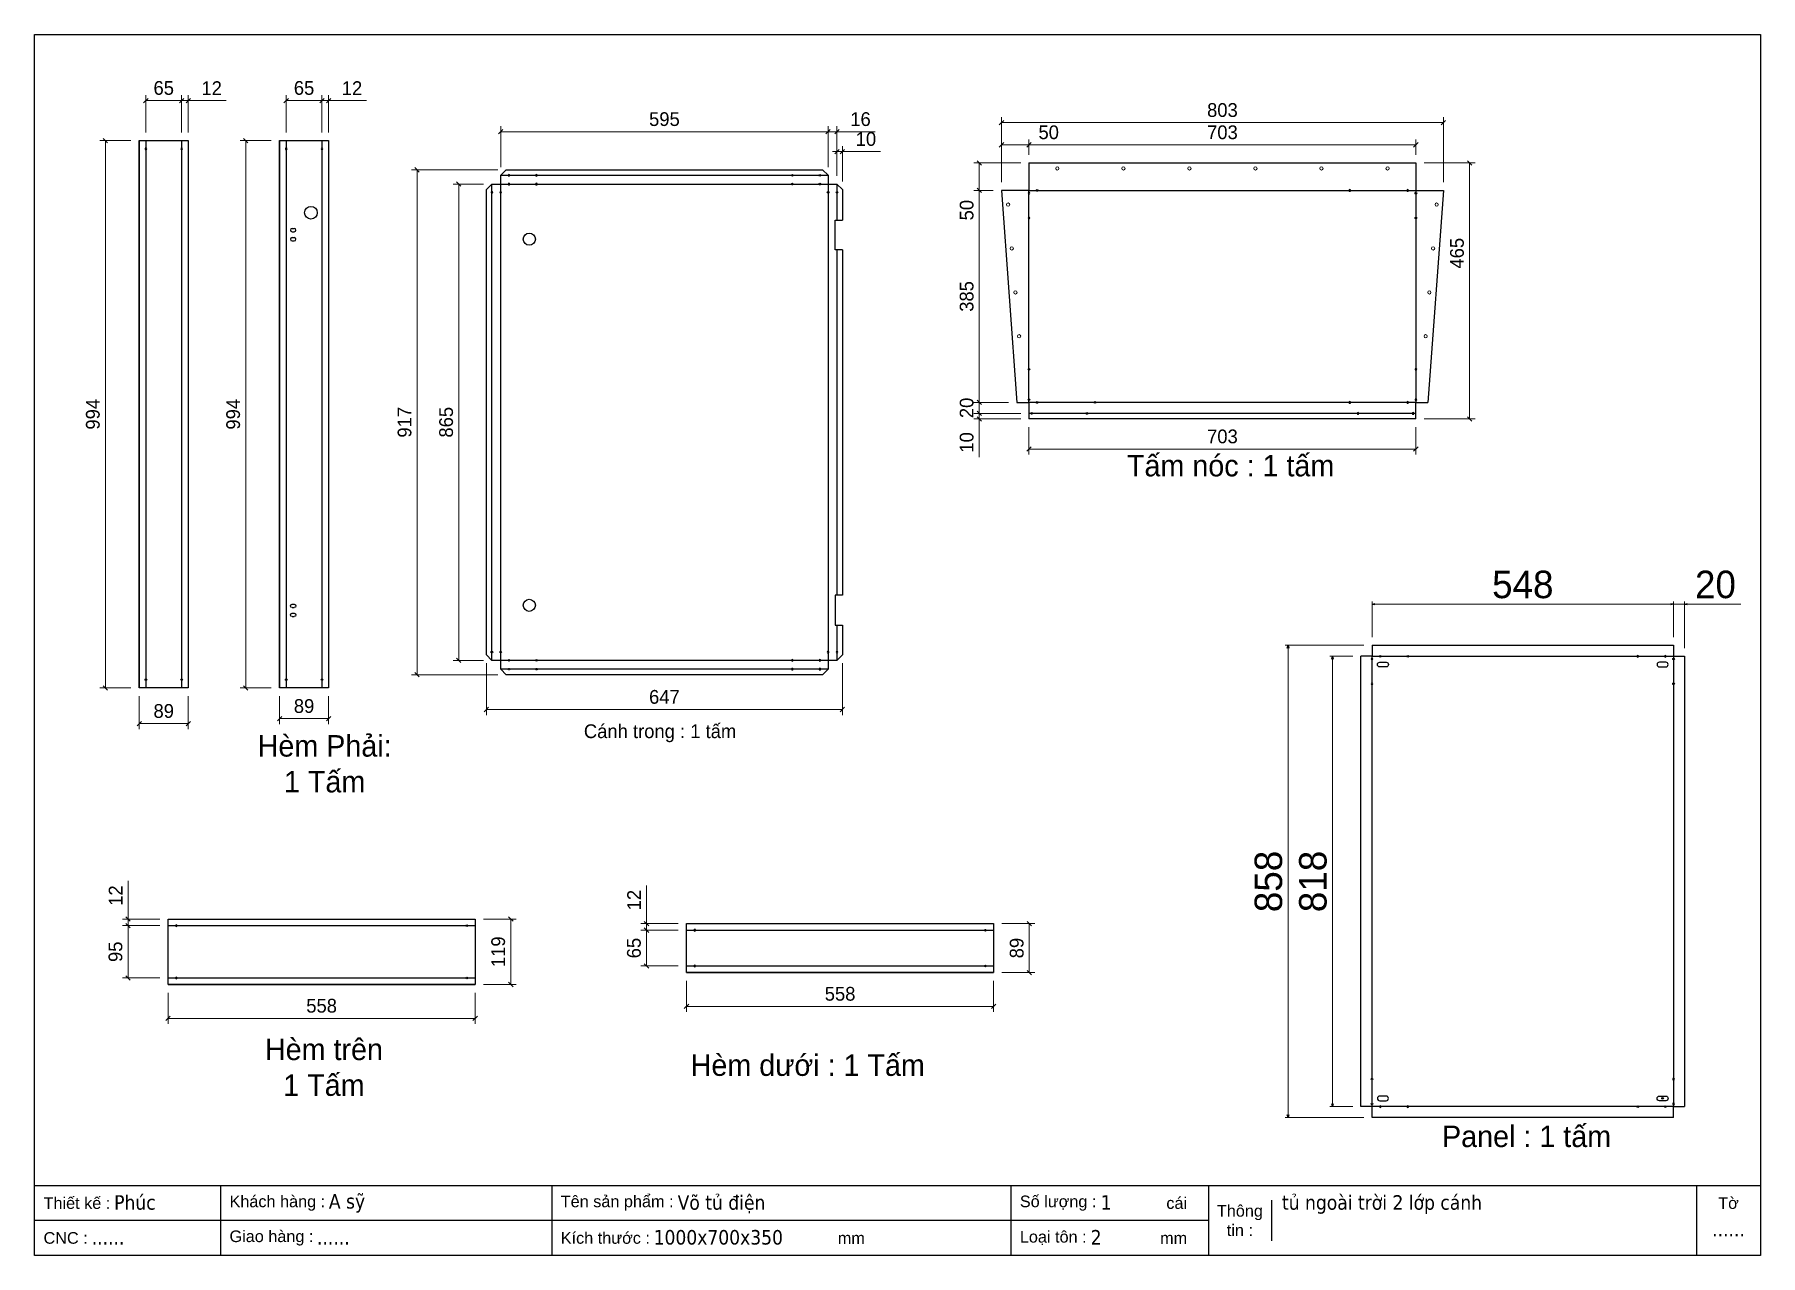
# Model space of a CAD drawing. Header units: millimetres. Extents: x 0 to 3136, y 0 to 2218.
import ezdxf
from ezdxf.enums import TextEntityAlignment as Align

# ---------------------------------------------------------------- set-up
doc = ezdxf.new("R2010")
doc.units = ezdxf.units.MM
doc.layers.add('00', color=7, linetype='Continuous', lineweight=0)
doc.layers.add('CNC', color=7, linetype='Continuous')
doc.layers.add('DIM', color=253, linetype='Continuous')
doc.styles.add('Arial', font='arial.ttf')
doc.styles.add('Tahoma (Input Text)', font='tahoma.ttf')
doc.dimstyles.new('CNC', dxfattribs={"dimtxt": 50, "dimasz": 5, "dimexe": 5, "dimexo": 15, "dimgap": 10, "dimtad": 1, "dimdec": 0, "dimtxsty": 'Standard', "dimblk": 'OPEN30', "dimcen": 10, "dimclrd": 5, "dimclre": 5, "dimclrt": 3, "dimazin": 3, "dimtfac": 1, "dimtdec": 0, "dimtmove": 0, "dimatfit": 3, "dimldrblk": 'ARCHTICK', "dimlwd": 9, "dimlwe": 9})
doc.dimstyles.new('Dim-25', dxfattribs={"dimtxt": 25, "dimasz": 8, "dimexe": 10, "dimexo": 15, "dimgap": 10, "dimtad": 1, "dimdec": 0, "dimtxsty": 'Standard', "dimblk": 'OBLIQUE', "dimcen": 10, "dimclrd": 5, "dimclre": 5, "dimclrt": 3, "dimazin": 3, "dimtfac": 1, "dimtdec": 0, "dimtmove": 0, "dimatfit": 3, "dimldrblk": 'OBLIQUE', "dimlwd": 9, "dimlwe": 9})

msp = doc.modelspace()

# ---------------------------------------------------------------- texts
at = {"color": 2, "attachment_point": 5}
for s, insert, char_height, width in [('Tấm nóc : 1 tấm', (2173.5, 1434.3), 39, 775), ('Hèm Phải: \\P1 Tấm', (527.2, 892.8), 39, 775), ('Cánh trong : 1 tấm', (1136.7, 948.4), 25, 1071), ('Hèm trên\\P1 Tấm', (525.9, 341.6), 39, 775), ('Hèm dưới : 1 Tấm', (1405.1, 345.4), 39, 775), ('Panel : 1 tấm', (2711.3, 216.1), 39, 775)]:
    msp.add_mtext(s, dxfattribs=dict(at, insert=insert, char_height=char_height, width=width))

# ---------------------------------------------------------------- blocks, each defined once
blk = doc.blocks.new('f3daunguoc')
at = {"layer": 'CNC', "color": 2, "lineweight": -3}
blk.add_circle((0, 0), 1.5, dxfattribs=at)
blk = doc.blocks.new('*D1')
at = {"color": 0, "linetype": 'ByBlock', "lineweight": -2}
for p, q in [((263.3, 2093.6), (271.3, 2101.6)), ((283.3, 2101.6), (275.3, 2093.6))]:
    blk.add_line(p, q, dxfattribs=at)
at = {"layer": 'Defpoints', "color": 0, "transparency": 16777216}
for p in [(279.3, 2097.6), (267.3, 2024.9), (279.3, 2024.9)]:
    blk.add_point(p, dxfattribs=at)
at = {"layer": 'DIM', "color": 5, "lineweight": 9, "transparency": 16777216}
for p, q in [((267.3, 2039.9), (267.3, 2107.6)), ((279.3, 2039.9), (279.3, 2107.6)), ((267.3, 2097.6), (259.3, 2097.6)), ((267.3, 2097.6), (279.3, 2097.6)), ((279.3, 2097.6), (348.5, 2097.6))]:
    blk.add_line(p, q, dxfattribs=at)
at = {"layer": 'DIM', "color": 3, "transparency": 16777216, "insert": (321.9, 2120.2), "char_height": 25, "attachment_point": 5}
blk.add_mtext('12', dxfattribs=at)
blk = doc.blocks.new('_Oblique')
at = {"color": 0, "linetype": 'ByBlock', "lineweight": -2}
blk.add_line((-0.5, -0.5), (0.5, 0.5), dxfattribs=at)
blk = doc.blocks.new('*D2')
at = {"color": 0, "linetype": 'ByBlock', "lineweight": -2}
for p, q in [((206.3, 2101.6), (198.3, 2093.6)), ((263.3, 2093.6), (271.3, 2101.6))]:
    blk.add_line(p, q, dxfattribs=at)
at = {"layer": 'Defpoints', "color": 0, "transparency": 16777216}
for p in [(202.3, 2097.6), (202.3, 2024.9), (267.3, 2024.9)]:
    blk.add_point(p, dxfattribs=at)
at = {"layer": 'DIM', "color": 5, "lineweight": 9, "transparency": 16777216}
for p, q in [((202.3, 2039.9), (202.3, 2107.6)), ((267.3, 2039.9), (267.3, 2107.6)), ((267.3, 2097.6), (202.3, 2097.6))]:
    blk.add_line(p, q, dxfattribs=at)
at = {"layer": 'DIM', "color": 3, "transparency": 16777216, "insert": (234.8, 2120.4), "char_height": 25, "attachment_point": 5}
blk.add_mtext('65', dxfattribs=at)
blk = doc.blocks.new('*D3')
at = {"color": 0, "linetype": 'ByBlock', "lineweight": -2}
for p, q in [((132.9, 2020.9), (124.9, 2028.9)), ((124.9, 1034.9), (132.9, 1026.9))]:
    blk.add_line(p, q, dxfattribs=at)
at = {"layer": 'Defpoints', "color": 0, "transparency": 16777216}
for p in [(190.3, 2024.9), (128.9, 1030.9), (190.3, 1030.9)]:
    blk.add_point(p, dxfattribs=at)
at = {"layer": 'DIM', "color": 5, "lineweight": 9, "transparency": 16777216}
for p, q in [((175.3, 2024.9), (118.9, 2024.9)), ((128.9, 2024.9), (128.9, 1030.9)), ((175.3, 1030.9), (118.9, 1030.9))]:
    blk.add_line(p, q, dxfattribs=at)
at = {"layer": 'DIM', "color": 3, "transparency": 16777216, "insert": (106.1, 1527.9), "char_height": 25, "attachment_point": 5, "rotation": 90}
blk.add_mtext('994', dxfattribs=at)
blk = doc.blocks.new('*D4')
at = {"color": 0, "linetype": 'ByBlock', "lineweight": -2}
for p, q in [((518.3, 2093.6), (526.3, 2101.6)), ((538.3, 2101.6), (530.3, 2093.6))]:
    blk.add_line(p, q, dxfattribs=at)
at = {"layer": 'Defpoints', "color": 0, "transparency": 16777216}
for p in [(534.3, 2097.6), (522.3, 2024.9), (534.3, 2024.9)]:
    blk.add_point(p, dxfattribs=at)
at = {"layer": 'DIM', "color": 5, "lineweight": 9, "transparency": 16777216}
for p, q in [((522.3, 2039.9), (522.3, 2107.6)), ((534.3, 2039.9), (534.3, 2107.6)), ((522.3, 2097.6), (514.3, 2097.6)), ((522.3, 2097.6), (534.3, 2097.6)), ((534.3, 2097.6), (603.5, 2097.6))]:
    blk.add_line(p, q, dxfattribs=at)
at = {"layer": 'DIM', "color": 3, "transparency": 16777216, "insert": (576.9, 2120.2), "char_height": 25, "attachment_point": 5}
blk.add_mtext('12', dxfattribs=at)
blk = doc.blocks.new('*D5')
at = {"color": 0, "linetype": 'ByBlock', "lineweight": -2}
for p, q in [((461.3, 2101.6), (453.3, 2093.6)), ((518.3, 2093.6), (526.3, 2101.6))]:
    blk.add_line(p, q, dxfattribs=at)
at = {"layer": 'Defpoints', "color": 0, "transparency": 16777216}
for p in [(457.3, 2097.6), (457.3, 2024.9), (522.3, 2024.9)]:
    blk.add_point(p, dxfattribs=at)
at = {"layer": 'DIM', "color": 5, "lineweight": 9, "transparency": 16777216}
for p, q in [((457.3, 2039.9), (457.3, 2107.6)), ((522.3, 2039.9), (522.3, 2107.6)), ((522.3, 2097.6), (457.3, 2097.6))]:
    blk.add_line(p, q, dxfattribs=at)
at = {"layer": 'DIM', "color": 3, "transparency": 16777216, "insert": (489.8, 2120.4), "char_height": 25, "attachment_point": 5}
blk.add_mtext('65', dxfattribs=at)
blk = doc.blocks.new('*D6')
at = {"color": 0, "linetype": 'ByBlock', "lineweight": -2}
for p, q in [((387.8, 2020.9), (379.8, 2028.9)), ((379.8, 1034.9), (387.8, 1026.9))]:
    blk.add_line(p, q, dxfattribs=at)
at = {"layer": 'Defpoints', "color": 0, "transparency": 16777216}
for p in [(445.3, 2024.9), (383.8, 1030.9), (445.3, 1030.9)]:
    blk.add_point(p, dxfattribs=at)
at = {"layer": 'DIM', "color": 5, "lineweight": 9, "transparency": 16777216}
for p, q in [((430.3, 2024.9), (373.8, 2024.9)), ((383.8, 2024.9), (383.8, 1030.9)), ((430.3, 1030.9), (373.8, 1030.9))]:
    blk.add_line(p, q, dxfattribs=at)
at = {"layer": 'DIM', "color": 3, "transparency": 16777216, "insert": (361.1, 1527.9), "char_height": 25, "attachment_point": 5, "rotation": 90}
blk.add_mtext('994', dxfattribs=at)
blk = doc.blocks.new('*D7')
at = {"color": 0, "linetype": 'ByBlock', "lineweight": -2}
for p, q in [((449.3, 979.1), (441.3, 971.1)), ((530.3, 971.1), (538.3, 979.1))]:
    blk.add_line(p, q, dxfattribs=at)
at = {"layer": 'Defpoints', "color": 0, "transparency": 16777216}
for p in [(445.3, 1030.9), (534.3, 1030.9), (534.3, 975.1)]:
    blk.add_point(p, dxfattribs=at)
at = {"layer": 'DIM', "color": 5, "lineweight": 9, "transparency": 16777216}
for p, q in [((445.3, 1015.9), (445.3, 965.1)), ((534.3, 1015.9), (534.3, 965.1)), ((445.3, 975.1), (534.3, 975.1))]:
    blk.add_line(p, q, dxfattribs=at)
at = {"layer": 'DIM', "color": 3, "transparency": 16777216, "insert": (489.8, 997.8), "char_height": 25, "attachment_point": 5}
blk.add_mtext('89', dxfattribs=at)
blk = doc.blocks.new('*D8')
at = {"color": 0, "linetype": 'ByBlock', "lineweight": -2}
for p, q in [((194.3, 970.1), (186.3, 962.1)), ((275.3, 962.1), (283.3, 970.1))]:
    blk.add_line(p, q, dxfattribs=at)
at = {"layer": 'Defpoints', "color": 0, "transparency": 16777216}
for p in [(190.3, 1030.9), (279.3, 1030.9), (279.3, 966.1)]:
    blk.add_point(p, dxfattribs=at)
at = {"layer": 'DIM', "color": 5, "lineweight": 9, "transparency": 16777216}
for p, q in [((190.3, 1015.9), (190.3, 956.1)), ((279.3, 1015.9), (279.3, 956.1)), ((190.3, 966.1), (279.3, 966.1))]:
    blk.add_line(p, q, dxfattribs=at)
at = {"layer": 'DIM', "color": 3, "transparency": 16777216, "insert": (234.8, 988.8), "char_height": 25, "attachment_point": 5}
blk.add_mtext('89', dxfattribs=at)
blk = doc.blocks.new('ovan6x10')
at = {"color": 2}
for p, q in [((3, 6), (7, 6)), ((3, 0), (7, 0))]:
    blk.add_line(p, q, dxfattribs=at)
for centre, start, end in [((3, 3), 90, 270), ((7, 3), 270, 90)]:
    blk.add_arc(centre, 3, start, end, dxfattribs=at)
blk = doc.blocks.new('khungtenAsean2')
at = {"color": 7}
for p, q in [((2970, -1980), (0, -1980)), ((320, -1980), (320, -2100)), ((890, -1980), (890, -2100)), ((1680, -1980), (1680, -2100)), ((2020, -1980), (2020, -2100)), ((2860, -1980), (2860, -2100)), ((2128.3, -2005), (2128.3, -2075)), ((2020, -2040), (0, -2040))]:
    blk.add_line(p, q, dxfattribs=at)
blk.add_lwpolyline([(0, 0), (2970, 0), (2970, -2100), (0, -2100)], close=True, dxfattribs=at)
at = {"color": 2, "char_height": 20, "style": 'Arial'}
for s, insert, width, attachment_point in [('  Thiết kế :', (0, -2010), 917.634, 4), ('  Khách hàng :', (320, -2010), 917.634, 4), ('  Tên sản phẩm :', (890, -2010), 917.634, 4), ('  Số lượng :', (1680, -2010), 917.634, 4), ('cái', (1947.6, -2010), 917.634, 4), ('Thông\\Ptin :', (2074.2, -2040), 108.311, 5), ('Tờ', (2915, -2010), 110, 5), ('  CNC :', (0, -2070), 917.634, 4), ('  Giao hàng :', (320, -2070), 917.634, 4), ('  Kích thước :', (890, -2070), 917.634, 4), ('mm', (1382.3, -2070), 917.634, 4), ('  Loại tôn :', (1680, -2070), 917.634, 4), ('mm', (1936.9, -2070), 917.634, 4)]:
    blk.add_mtext(s, dxfattribs=dict(at, insert=insert, width=width, attachment_point=attachment_point))
at = {"color": 1, "style": 'Tahoma (Input Text)', "flags": 8}
for tag, p in [('#01', (137.1, -2021.3)), ('#03', (506.6, -2019.3)), ('#05', (1106.6, -2021.3)), ('#07', (1834.7, -2021.3)), ('#09', (2146.7, -2021.3)), ('#02', (98.5, -2081.3)), ('#04', (486.1, -2081.3)), ('#06', (1065.3, -2081.3)), ('#08', (1817.4, -2081.3)), ('#10', (2146.7, -2081.3))]:
    blk.add_attdef(tag, p, '', height=25, dxfattribs=at)
blk.add_attdef('#11', text='', height=25, dxfattribs=at).set_placement((2915, -2067.3), align=Align.CENTER)
blk = doc.blocks.new('*D9')
at = {"color": 0, "linetype": 'ByBlock', "lineweight": -2}
for p, q in [((1454.1, 2001), (1462.1, 2009)), ((1472.1, 2009), (1464.1, 2001))]:
    blk.add_line(p, q, dxfattribs=at)
at = {"layer": 'Defpoints', "color": 0, "transparency": 16777216}
for p in [(1468.1, 2005), (1458.1, 1945.9), (1468.1, 1935.9)]:
    blk.add_point(p, dxfattribs=at)
at = {"layer": 'DIM', "color": 5, "lineweight": 9, "transparency": 16777216}
for p, q in [((1458.1, 1960.9), (1458.1, 2015)), ((1468.1, 1950.9), (1468.1, 2015)), ((1458.1, 2005), (1450.1, 2005)), ((1458.1, 2005), (1468.1, 2005)), ((1468.1, 2005), (1537.5, 2005))]:
    blk.add_line(p, q, dxfattribs=at)
at = {"layer": 'DIM', "color": 3, "transparency": 16777216, "insert": (1510.8, 2027.7), "char_height": 25, "attachment_point": 5}
blk.add_mtext('10', dxfattribs=at)
blk = doc.blocks.new('*D10')
at = {"color": 0, "linetype": 'ByBlock', "lineweight": -2}
for p, q in [((1438.1, 2037), (1446.1, 2045)), ((1462.1, 2045), (1454.1, 2037))]:
    blk.add_line(p, q, dxfattribs=at)
at = {"layer": 'Defpoints', "color": 0, "transparency": 16777216}
for p in [(1458.1, 2041), (1442.1, 1961.9), (1458.1, 1945.9)]:
    blk.add_point(p, dxfattribs=at)
at = {"layer": 'DIM', "color": 5, "lineweight": 9, "transparency": 16777216}
for p, q in [((1442.1, 2041), (1434.1, 2041)), ((1442.1, 1976.9), (1442.1, 2051)), ((1442.1, 2041), (1458.1, 2041)), ((1458.1, 1960.9), (1458.1, 2051)), ((1458.1, 2041), (1527.6, 2041))]:
    blk.add_line(p, q, dxfattribs=at)
at = {"layer": 'DIM', "color": 3, "transparency": 16777216, "insert": (1500.9, 2063.8), "char_height": 25, "attachment_point": 5}
blk.add_mtext('16', dxfattribs=at)
blk = doc.blocks.new('*D11')
at = {"color": 0, "linetype": 'ByBlock', "lineweight": -2}
for p, q in [((851.1, 2045), (843.1, 2037)), ((1438.1, 2037), (1446.1, 2045))]:
    blk.add_line(p, q, dxfattribs=at)
at = {"layer": 'Defpoints', "color": 0, "transparency": 16777216}
for p in [(847.1, 2041), (847.1, 1961.9), (1442.1, 1961.9)]:
    blk.add_point(p, dxfattribs=at)
at = {"layer": 'DIM', "color": 5, "lineweight": 9, "transparency": 16777216}
for p, q in [((847.1, 1976.9), (847.1, 2051)), ((1442.1, 2041), (847.1, 2041)), ((1442.1, 1976.9), (1442.1, 2051))]:
    blk.add_line(p, q, dxfattribs=at)
at = {"layer": 'DIM', "color": 3, "transparency": 16777216, "insert": (1144.6, 2063.8), "char_height": 25, "attachment_point": 5}
blk.add_mtext('595', dxfattribs=at)
blk = doc.blocks.new('*D12')
at = {"color": 0, "linetype": 'ByBlock', "lineweight": -2}
for p, q in [((774.9, 1941.9), (766.9, 1949.9)), ((766.9, 1084.9), (774.9, 1076.9))]:
    blk.add_line(p, q, dxfattribs=at)
at = {"layer": 'Defpoints', "color": 0, "transparency": 16777216}
for p in [(831.1, 1945.9), (770.9, 1080.9), (831.1, 1080.9)]:
    blk.add_point(p, dxfattribs=at)
at = {"layer": 'DIM', "color": 5, "lineweight": 9, "transparency": 16777216}
for p, q in [((816.1, 1945.9), (760.9, 1945.9)), ((770.9, 1945.9), (770.9, 1080.9)), ((816.1, 1080.9), (760.9, 1080.9))]:
    blk.add_line(p, q, dxfattribs=at)
at = {"layer": 'DIM', "color": 3, "transparency": 16777216, "insert": (748.1, 1513.4), "char_height": 25, "attachment_point": 5, "rotation": 90}
blk.add_mtext('865', dxfattribs=at)
blk = doc.blocks.new('*D13')
at = {"color": 0, "linetype": 'ByBlock', "lineweight": -2}
for p, q in [((699.2, 1967.9), (691.2, 1975.9)), ((691.2, 1058.9), (699.2, 1050.9))]:
    blk.add_line(p, q, dxfattribs=at)
at = {"layer": 'Defpoints', "color": 0, "transparency": 16777216}
for p in [(857.1, 1971.9), (695.2, 1054.9), (857.1, 1054.9)]:
    blk.add_point(p, dxfattribs=at)
at = {"layer": 'DIM', "color": 5, "lineweight": 9, "transparency": 16777216}
for p, q in [((842.1, 1971.9), (685.2, 1971.9)), ((695.2, 1971.9), (695.2, 1054.9)), ((842.1, 1054.9), (685.2, 1054.9))]:
    blk.add_line(p, q, dxfattribs=at)
at = {"layer": 'DIM', "color": 3, "transparency": 16777216, "insert": (672.5, 1513.4), "char_height": 25, "attachment_point": 5, "rotation": 90}
blk.add_mtext('917', dxfattribs=at)
blk = doc.blocks.new('*D14')
at = {"color": 0, "linetype": 'ByBlock', "lineweight": -2}
for p, q in [((825.1, 995.6), (817.1, 987.6)), ((1464.1, 987.6), (1472.1, 995.6))]:
    blk.add_line(p, q, dxfattribs=at)
at = {"layer": 'Defpoints', "color": 0, "transparency": 16777216}
for p in [(821.1, 1090.9), (1468.1, 1090.9), (1468.1, 991.6)]:
    blk.add_point(p, dxfattribs=at)
at = {"layer": 'DIM', "color": 5, "lineweight": 9, "transparency": 16777216}
for p, q in [((821.1, 1075.9), (821.1, 981.6)), ((1468.1, 1075.9), (1468.1, 981.6)), ((821.1, 991.6), (1468.1, 991.6))]:
    blk.add_line(p, q, dxfattribs=at)
at = {"layer": 'DIM', "color": 3, "transparency": 16777216, "insert": (1144.6, 1014.4), "char_height": 25, "attachment_point": 5}
blk.add_mtext('647', dxfattribs=at)
blk = doc.blocks.new('*D15')
at = {"color": 0, "linetype": 'ByBlock', "lineweight": -2}
for p, q in [((1108, 606.8), (1116, 598.8)), ((1116, 586.8), (1108, 594.8))]:
    blk.add_line(p, q, dxfattribs=at)
at = {"layer": 'Defpoints', "color": 0, "transparency": 16777216}
for p in [(1112, 602.8), (1184.8, 602.8), (1184.8, 590.8)]:
    blk.add_point(p, dxfattribs=at)
at = {"layer": 'DIM', "color": 5, "lineweight": 9, "transparency": 16777216}
for p, q in [((1112, 602.8), (1112, 672)), ((1169.8, 602.8), (1102, 602.8)), ((1112, 590.8), (1112, 602.8)), ((1169.8, 590.8), (1102, 590.8)), ((1112, 590.8), (1112, 582.8))]:
    blk.add_line(p, q, dxfattribs=at)
at = {"layer": 'DIM', "color": 3, "transparency": 16777216, "insert": (1089.5, 645.4), "char_height": 25, "attachment_point": 5, "rotation": 90}
blk.add_mtext('12', dxfattribs=at)
blk = doc.blocks.new('*D16')
at = {"color": 0, "linetype": 'ByBlock', "lineweight": -2}
for p, q in [((1116, 586.8), (1108, 594.8)), ((1108, 529.8), (1116, 521.8))]:
    blk.add_line(p, q, dxfattribs=at)
at = {"layer": 'Defpoints', "color": 0, "transparency": 16777216}
for p in [(1184.8, 590.8), (1112, 525.8), (1184.8, 525.8)]:
    blk.add_point(p, dxfattribs=at)
at = {"layer": 'DIM', "color": 5, "lineweight": 9, "transparency": 16777216}
for p, q in [((1169.8, 590.8), (1102, 590.8)), ((1112, 590.8), (1112, 525.8)), ((1169.8, 525.8), (1102, 525.8))]:
    blk.add_line(p, q, dxfattribs=at)
at = {"layer": 'DIM', "color": 3, "transparency": 16777216, "insert": (1089.3, 558.3), "char_height": 25, "attachment_point": 5, "rotation": 90}
blk.add_mtext('65', dxfattribs=at)
blk = doc.blocks.new('*D17')
at = {"color": 0, "linetype": 'ByBlock', "lineweight": -2}
for p, q in [((1188.8, 456.4), (1180.8, 448.4)), ((1738.8, 448.4), (1746.8, 456.4))]:
    blk.add_line(p, q, dxfattribs=at)
at = {"layer": 'Defpoints', "color": 0, "transparency": 16777216}
for p in [(1184.8, 513.8), (1742.8, 513.8), (1742.8, 452.4)]:
    blk.add_point(p, dxfattribs=at)
at = {"layer": 'DIM', "color": 5, "lineweight": 9, "transparency": 16777216}
for p, q in [((1184.8, 498.8), (1184.8, 442.4)), ((1742.8, 498.8), (1742.8, 442.4)), ((1184.8, 452.4), (1742.8, 452.4))]:
    blk.add_line(p, q, dxfattribs=at)
at = {"layer": 'DIM', "color": 3, "transparency": 16777216, "insert": (1463.8, 475.1), "char_height": 25, "attachment_point": 5}
blk.add_mtext('558', dxfattribs=at)
blk = doc.blocks.new('*D18')
at = {"color": 0, "linetype": 'ByBlock', "lineweight": -2}
for p, q in [((1811.6, 598.8), (1803.6, 606.8)), ((1803.6, 517.8), (1811.6, 509.8))]:
    blk.add_line(p, q, dxfattribs=at)
at = {"layer": 'Defpoints', "color": 0, "transparency": 16777216}
for p in [(1742.8, 602.8), (1807.6, 602.8), (1742.8, 513.8)]:
    blk.add_point(p, dxfattribs=at)
at = {"layer": 'DIM', "color": 5, "lineweight": 9, "transparency": 16777216}
for p, q in [((1757.8, 602.8), (1817.6, 602.8)), ((1807.6, 513.8), (1807.6, 602.8)), ((1757.8, 513.8), (1817.6, 513.8))]:
    blk.add_line(p, q, dxfattribs=at)
at = {"layer": 'DIM', "color": 3, "transparency": 16777216, "insert": (1784.9, 558.3), "char_height": 25, "attachment_point": 5, "rotation": 90}
blk.add_mtext('89', dxfattribs=at)
blk = doc.blocks.new('*D19')
at = {"color": 0, "linetype": 'ByBlock', "lineweight": -2}
for p, q in [((1811.1, 1468.7), (1803.1, 1460.7)), ((2506.1, 1460.7), (2514.1, 1468.7))]:
    blk.add_line(p, q, dxfattribs=at)
at = {"layer": 'Defpoints', "color": 0, "transparency": 16777216}
for p in [(1807.1, 1519.4), (2510.1, 1519.4), (2510.1, 1464.7)]:
    blk.add_point(p, dxfattribs=at)
at = {"layer": 'DIM', "color": 5, "lineweight": 9, "transparency": 16777216}
for p, q in [((1807.1, 1504.4), (1807.1, 1454.7)), ((2510.1, 1504.4), (2510.1, 1454.7)), ((1807.1, 1464.7), (2510.1, 1464.7))]:
    blk.add_line(p, q, dxfattribs=at)
at = {"layer": 'DIM', "color": 3, "transparency": 16777216, "insert": (2158.6, 1487.5), "char_height": 25, "attachment_point": 5}
blk.add_mtext('703', dxfattribs=at)
blk = doc.blocks.new('*D20')
at = {"color": 0, "linetype": 'ByBlock', "lineweight": -2}
for p, q in [((2611.7, 1980.4), (2603.7, 1988.4)), ((2603.7, 1523.4), (2611.7, 1515.4))]:
    blk.add_line(p, q, dxfattribs=at)
at = {"layer": 'Defpoints', "color": 0, "transparency": 16777216}
for p in [(2510.1, 1984.4), (2510.1, 1519.4), (2607.7, 1519.4)]:
    blk.add_point(p, dxfattribs=at)
at = {"layer": 'DIM', "color": 5, "lineweight": 9, "transparency": 16777216}
for p, q in [((2525.1, 1984.4), (2617.7, 1984.4)), ((2607.7, 1984.4), (2607.7, 1519.4)), ((2525.1, 1519.4), (2617.7, 1519.4))]:
    blk.add_line(p, q, dxfattribs=at)
at = {"layer": 'DIM', "color": 3, "transparency": 16777216, "insert": (2584.9, 1820.4), "char_height": 25, "attachment_point": 5, "rotation": 90}
blk.add_mtext('465', dxfattribs=at)
blk = doc.blocks.new('*D21')
at = {"color": 0, "linetype": 'ByBlock', "lineweight": -2}
for p, q in [((1720.7, 1980.4), (1712.7, 1988.4)), ((1712.7, 1938.4), (1720.7, 1930.4))]:
    blk.add_line(p, q, dxfattribs=at)
at = {"layer": 'Defpoints', "color": 0, "transparency": 16777216}
for p in [(1807.1, 1984.4), (1716.7, 1934.4), (1757.1, 1934.4)]:
    blk.add_point(p, dxfattribs=at)
at = {"layer": 'DIM', "color": 5, "lineweight": 9, "transparency": 16777216}
for p, q in [((1792.1, 1984.4), (1706.7, 1984.4)), ((1716.7, 1984.4), (1716.7, 1934.4)), ((1742.1, 1934.4), (1706.7, 1934.4)), ((1716.7, 1934.4), (1716.7, 1870.7))]:
    blk.add_line(p, q, dxfattribs=at)
at = {"layer": 'DIM', "color": 3, "transparency": 16777216, "insert": (1693.9, 1898.6), "char_height": 25, "attachment_point": 5, "rotation": 90}
blk.add_mtext('50', dxfattribs=at)
blk = doc.blocks.new('*D22')
at = {"color": 0, "linetype": 'ByBlock', "lineweight": -2}
for p, q in [((1720.7, 1930.4), (1712.7, 1938.4)), ((1712.7, 1553.4), (1720.7, 1545.4))]:
    blk.add_line(p, q, dxfattribs=at)
at = {"layer": 'Defpoints', "color": 0, "transparency": 16777216}
for p in [(1757.1, 1934.4), (1716.7, 1549.4), (1785.1, 1549.4)]:
    blk.add_point(p, dxfattribs=at)
at = {"layer": 'DIM', "color": 5, "lineweight": 9, "transparency": 16777216}
for p, q in [((1742.1, 1934.4), (1706.7, 1934.4)), ((1716.7, 1934.4), (1716.7, 1549.4)), ((1770.1, 1549.4), (1706.7, 1549.4))]:
    blk.add_line(p, q, dxfattribs=at)
at = {"layer": 'DIM', "color": 3, "transparency": 16777216, "insert": (1693.9, 1741.9), "char_height": 25, "attachment_point": 5, "rotation": 90}
blk.add_mtext('385', dxfattribs=at)
blk = doc.blocks.new('*D23')
at = {"color": 0, "linetype": 'ByBlock', "lineweight": -2}
for p, q in [((1720.7, 1545.4), (1712.7, 1553.4)), ((1712.7, 1533.4), (1720.7, 1525.4))]:
    blk.add_line(p, q, dxfattribs=at)
at = {"layer": 'Defpoints', "color": 0, "transparency": 16777216}
for p in [(1785.1, 1549.4), (1716.7, 1529.4), (1807.1, 1529.4)]:
    blk.add_point(p, dxfattribs=at)
at = {"layer": 'DIM', "color": 5, "lineweight": 9, "transparency": 16777216}
for p, q in [((1770.1, 1549.4), (1706.7, 1549.4)), ((1716.7, 1549.4), (1716.7, 1529.4)), ((1792.1, 1529.4), (1706.7, 1529.4))]:
    blk.add_line(p, q, dxfattribs=at)
at = {"layer": 'DIM', "color": 3, "transparency": 16777216, "insert": (1693.9, 1539.4), "char_height": 25, "attachment_point": 5, "rotation": 90}
blk.add_mtext('20', dxfattribs=at)
blk = doc.blocks.new('*D24')
at = {"color": 0, "linetype": 'ByBlock', "lineweight": -2}
for p, q in [((1712.7, 1533.4), (1720.7, 1525.4)), ((1720.7, 1515.4), (1712.7, 1523.4))]:
    blk.add_line(p, q, dxfattribs=at)
at = {"layer": 'Defpoints', "color": 0, "transparency": 16777216}
for p in [(1716.7, 1519.4), (1807.1, 1529.4), (1807.1, 1519.4)]:
    blk.add_point(p, dxfattribs=at)
at = {"layer": 'DIM', "color": 5, "lineweight": 9, "transparency": 16777216}
for p, q in [((1716.7, 1529.4), (1716.7, 1537.4)), ((1792.1, 1529.4), (1706.7, 1529.4)), ((1792.1, 1519.4), (1706.7, 1519.4)), ((1716.7, 1529.4), (1716.7, 1519.4)), ((1716.7, 1519.4), (1716.7, 1450.1))]:
    blk.add_line(p, q, dxfattribs=at)
at = {"layer": 'DIM', "color": 3, "transparency": 16777216, "insert": (1693.9, 1476.8), "char_height": 25, "attachment_point": 5, "rotation": 90}
blk.add_mtext('10', dxfattribs=at)
blk = doc.blocks.new('*D25')
at = {"color": 0, "linetype": 'ByBlock', "lineweight": -2}
for p, q in [((1761.1, 2021.2), (1753.1, 2013.2)), ((1803.1, 2013.2), (1811.1, 2021.2))]:
    blk.add_line(p, q, dxfattribs=at)
at = {"layer": 'Defpoints', "color": 0, "transparency": 16777216}
for p in [(1807.1, 2017.2), (1807.1, 1984.4), (1757.1, 1934.4)]:
    blk.add_point(p, dxfattribs=at)
at = {"layer": 'DIM', "color": 5, "lineweight": 9, "transparency": 16777216}
for p, q in [((1757.1, 1949.4), (1757.1, 2027.2)), ((1757.1, 2017.2), (1807.1, 2017.2)), ((1807.1, 1999.4), (1807.1, 2027.2)), ((1807.1, 2017.2), (1870.8, 2017.2))]:
    blk.add_line(p, q, dxfattribs=at)
at = {"layer": 'DIM', "color": 3, "transparency": 16777216, "insert": (1842.9, 2039.9), "char_height": 25, "attachment_point": 5}
blk.add_mtext('50', dxfattribs=at)
blk = doc.blocks.new('*D26')
at = {"color": 0, "linetype": 'ByBlock', "lineweight": -2}
for p, q in [((1811.1, 2021.2), (1803.1, 2013.2)), ((2506.1, 2013.2), (2514.1, 2021.2))]:
    blk.add_line(p, q, dxfattribs=at)
at = {"layer": 'Defpoints', "color": 0, "transparency": 16777216}
for p in [(2510.1, 2017.2), (1807.1, 1984.4), (2510.1, 1984.4)]:
    blk.add_point(p, dxfattribs=at)
at = {"layer": 'DIM', "color": 5, "lineweight": 9, "transparency": 16777216}
for p, q in [((1807.1, 1999.4), (1807.1, 2027.2)), ((1807.1, 2017.2), (2510.1, 2017.2)), ((2510.1, 1999.4), (2510.1, 2027.2))]:
    blk.add_line(p, q, dxfattribs=at)
at = {"layer": 'DIM', "color": 3, "transparency": 16777216, "insert": (2158.6, 2039.9), "char_height": 25, "attachment_point": 5}
blk.add_mtext('703', dxfattribs=at)
blk = doc.blocks.new('*D27')
at = {"color": 0, "linetype": 'ByBlock', "lineweight": -2}
for p, q in [((1761.1, 2061.6), (1753.1, 2053.6)), ((2556.1, 2053.6), (2564.1, 2061.6))]:
    blk.add_line(p, q, dxfattribs=at)
at = {"layer": 'Defpoints', "color": 0, "transparency": 16777216}
for p in [(1757.1, 2057.6), (1757.1, 1934.4), (2560.1, 1934.4)]:
    blk.add_point(p, dxfattribs=at)
at = {"layer": 'DIM', "color": 5, "lineweight": 9, "transparency": 16777216}
for p, q in [((1757.1, 1949.4), (1757.1, 2067.6)), ((2560.1, 2057.6), (1757.1, 2057.6)), ((2560.1, 1949.4), (2560.1, 2067.6))]:
    blk.add_line(p, q, dxfattribs=at)
at = {"layer": 'DIM', "color": 3, "transparency": 16777216, "insert": (2158.6, 2080.3), "char_height": 25, "attachment_point": 5}
blk.add_mtext('803', dxfattribs=at)
blk = doc.blocks.new('*D28')
at = {"color": 0, "linetype": 'ByBlock', "lineweight": -2}
for p, q in [((165.9, 615.1), (173.9, 607.1)), ((173.9, 595.1), (165.9, 603.1))]:
    blk.add_line(p, q, dxfattribs=at)
at = {"layer": 'Defpoints', "color": 0, "transparency": 16777216}
for p in [(169.9, 611.1), (242.7, 611.1), (242.7, 599.1)]:
    blk.add_point(p, dxfattribs=at)
at = {"layer": 'DIM', "color": 5, "lineweight": 9, "transparency": 16777216}
for p, q in [((169.9, 611.1), (169.9, 680.3)), ((227.7, 611.1), (159.9, 611.1)), ((227.7, 599.1), (159.9, 599.1)), ((169.9, 599.1), (169.9, 611.1)), ((169.9, 599.1), (169.9, 591.1))]:
    blk.add_line(p, q, dxfattribs=at)
at = {"layer": 'DIM', "color": 3, "transparency": 16777216, "insert": (147.4, 653.7), "char_height": 25, "attachment_point": 5, "rotation": 90}
blk.add_mtext('12', dxfattribs=at)
blk = doc.blocks.new('*D29')
at = {"color": 0, "linetype": 'ByBlock', "lineweight": -2}
for p, q in [((173.9, 595.1), (165.9, 603.1)), ((165.9, 508.1), (173.9, 500.1))]:
    blk.add_line(p, q, dxfattribs=at)
at = {"layer": 'Defpoints', "color": 0, "transparency": 16777216}
for p in [(242.7, 599.1), (169.9, 504.1), (242.7, 504.1)]:
    blk.add_point(p, dxfattribs=at)
at = {"layer": 'DIM', "color": 5, "lineweight": 9, "transparency": 16777216}
for p, q in [((227.7, 599.1), (159.9, 599.1)), ((169.9, 599.1), (169.9, 504.1)), ((227.7, 504.1), (159.9, 504.1))]:
    blk.add_line(p, q, dxfattribs=at)
at = {"layer": 'DIM', "color": 3, "transparency": 16777216, "insert": (147.2, 551.6), "char_height": 25, "attachment_point": 5, "rotation": 90}
blk.add_mtext('95', dxfattribs=at)
blk = doc.blocks.new('*D30')
at = {"color": 0, "linetype": 'ByBlock', "lineweight": -2}
for p, q in [((246.7, 434.6), (238.7, 426.6)), ((796.7, 426.6), (804.7, 434.6))]:
    blk.add_line(p, q, dxfattribs=at)
at = {"layer": 'Defpoints', "color": 0, "transparency": 16777216}
for p in [(242.7, 492.1), (800.7, 492.1), (800.7, 430.6)]:
    blk.add_point(p, dxfattribs=at)
at = {"layer": 'DIM', "color": 5, "lineweight": 9, "transparency": 16777216}
for p, q in [((242.7, 477.1), (242.7, 420.6)), ((800.7, 477.1), (800.7, 420.6)), ((242.7, 430.6), (800.7, 430.6))]:
    blk.add_line(p, q, dxfattribs=at)
at = {"layer": 'DIM', "color": 3, "transparency": 16777216, "insert": (521.7, 453.4), "char_height": 25, "attachment_point": 5}
blk.add_mtext('558', dxfattribs=at)
blk = doc.blocks.new('*D31')
at = {"color": 0, "linetype": 'ByBlock', "lineweight": -2}
for p, q in [((869.5, 607.1), (861.5, 615.1)), ((861.5, 496.1), (869.5, 488.1))]:
    blk.add_line(p, q, dxfattribs=at)
at = {"layer": 'Defpoints', "color": 0, "transparency": 16777216}
for p in [(800.7, 611.1), (865.5, 611.1), (800.7, 492.1)]:
    blk.add_point(p, dxfattribs=at)
at = {"layer": 'DIM', "color": 5, "lineweight": 9, "transparency": 16777216}
for p, q in [((815.7, 611.1), (875.5, 611.1)), ((865.5, 492.1), (865.5, 611.1)), ((815.7, 492.1), (875.5, 492.1))]:
    blk.add_line(p, q, dxfattribs=at)
at = {"layer": 'DIM', "color": 3, "transparency": 16777216, "insert": (842.7, 551.6), "char_height": 25, "attachment_point": 5, "rotation": 90}
blk.add_mtext('119', dxfattribs=at)
blk = doc.blocks.new('ovan8.5x20')
at = {"layer": 'CNC', "color": 2, "lineweight": -3}
for p, q in [((5.7, 4.2), (-5.8, 4.2)), ((-5.8, -4.2), (5.7, -4.2))]:
    blk.add_line(p, q, dxfattribs=at)
for centre, start, end in [((-5.8, 0), 90, 270), ((5.7, 0), 270, 90)]:
    blk.add_arc(centre, 4.25, start, end, dxfattribs=at)
blk = doc.blocks.new('*D32')
at = {"color": 0, "linetype": 'ByBlock', "lineweight": -2}
for p, q in [((2973.4, 1184.3), (2978.4, 1182.9)), ((2978.4, 1182.9), (2973.4, 1181.6)), ((2978.4, 1182.9), (2973.4, 1182.9)), ((2998.4, 1182.9), (3003.4, 1184.3)), ((3003.4, 1181.6), (2998.4, 1182.9)), ((2998.4, 1182.9), (3003.4, 1182.9))]:
    blk.add_line(p, q, dxfattribs=at)
at = {"layer": 'Defpoints', "color": 0, "transparency": 16777216}
for p in [(2998.4, 1182.9), (2978.4, 1108.3), (2998.4, 1088.3)]:
    blk.add_point(p, dxfattribs=at)
at = {"layer": 'DIM', "color": 5, "lineweight": 9, "transparency": 16777216}
for p, q in [((2973.4, 1182.9), (2968.4, 1182.9)), ((2978.4, 1123.3), (2978.4, 1187.9)), ((2978.4, 1182.9), (2998.4, 1182.9)), ((2998.4, 1103.3), (2998.4, 1187.9)), ((3003.4, 1182.9), (3100.7, 1182.9))]:
    blk.add_line(p, q, dxfattribs=at)
at = {"layer": 'DIM', "color": 3, "transparency": 16777216, "insert": (3054.5, 1218.5), "char_height": 50, "attachment_point": 5}
blk.add_mtext('20', dxfattribs=at)
blk = doc.blocks.new('_ArchTick')
at = {"color": 0, "const_width": 0.15}
blk.add_lwpolyline([(-0.5, -0.5), (0.5, 0.5)], dxfattribs=at)
blk = doc.blocks.new('_Open30')
at = {"color": 0, "linetype": 'ByBlock', "lineweight": -2}
for p, q in [((-1, 0.27), (0, 0)), ((0, 0), (-1, -0.27)), ((0, 0), (-1, 0))]:
    blk.add_line(p, q, dxfattribs=at)
blk = doc.blocks.new('*D33')
at = {"color": 0, "linetype": 'ByBlock', "lineweight": -2}
for p, q in [((2430.4, 1182.9), (2435.4, 1184.3)), ((2435.4, 1181.6), (2430.4, 1182.9)), ((2430.4, 1182.9), (2435.4, 1182.9)), ((2973.4, 1184.3), (2978.4, 1182.9)), ((2978.4, 1182.9), (2973.4, 1181.6)), ((2978.4, 1182.9), (2973.4, 1182.9))]:
    blk.add_line(p, q, dxfattribs=at)
at = {"layer": 'Defpoints', "color": 0, "transparency": 16777216}
for p in [(2430.4, 1182.9), (2430.4, 1108.3), (2978.4, 1108.3)]:
    blk.add_point(p, dxfattribs=at)
at = {"layer": 'DIM', "color": 5, "lineweight": 9, "transparency": 16777216}
for p, q in [((2430.4, 1123.3), (2430.4, 1187.9)), ((2973.4, 1182.9), (2435.4, 1182.9)), ((2978.4, 1123.3), (2978.4, 1187.9))]:
    blk.add_line(p, q, dxfattribs=at)
at = {"layer": 'DIM', "color": 3, "transparency": 16777216, "insert": (2704.4, 1218.5), "char_height": 50, "attachment_point": 5}
blk.add_mtext('548', dxfattribs=at)
blk = doc.blocks.new('*D34')
at = {"color": 0, "linetype": 'ByBlock', "lineweight": -2}
for p, q in [((2276.5, 1103.3), (2277.9, 1108.3)), ((2277.9, 1108.3), (2279.2, 1103.3)), ((2277.9, 1108.3), (2277.9, 1103.3)), ((2277.9, 250.3), (2276.5, 255.3)), ((2279.2, 255.3), (2277.9, 250.3)), ((2277.9, 250.3), (2277.9, 255.3))]:
    blk.add_line(p, q, dxfattribs=at)
at = {"layer": 'Defpoints', "color": 0, "transparency": 16777216}
for p in [(2430.4, 1108.3), (2277.9, 250.3), (2430.4, 250.3)]:
    blk.add_point(p, dxfattribs=at)
at = {"layer": 'DIM', "color": 5, "lineweight": 9, "transparency": 16777216}
for p, q in [((2415.4, 1108.3), (2272.9, 1108.3)), ((2277.9, 1103.3), (2277.9, 255.3)), ((2415.4, 250.3), (2272.9, 250.3))]:
    blk.add_line(p, q, dxfattribs=at)
at = {"layer": 'DIM', "color": 3, "transparency": 16777216, "insert": (2242.4, 679.3), "char_height": 50, "attachment_point": 5, "rotation": 90}
blk.add_mtext('858', dxfattribs=at)
blk = doc.blocks.new('*D35')
at = {"color": 0, "linetype": 'ByBlock', "lineweight": -2}
for p, q in [((2357.4, 1083.3), (2358.7, 1088.3)), ((2358.7, 1088.3), (2360, 1083.3)), ((2358.7, 1088.3), (2358.7, 1083.3)), ((2358.7, 270.3), (2357.4, 275.3)), ((2360, 275.3), (2358.7, 270.3)), ((2358.7, 270.3), (2358.7, 275.3))]:
    blk.add_line(p, q, dxfattribs=at)
at = {"layer": 'Defpoints', "color": 0, "transparency": 16777216}
for p in [(2410.4, 1088.3), (2358.7, 270.3), (2410.4, 270.3)]:
    blk.add_point(p, dxfattribs=at)
at = {"layer": 'DIM', "color": 5, "lineweight": 9, "transparency": 16777216}
for p, q in [((2395.4, 1088.3), (2353.7, 1088.3)), ((2358.7, 1083.3), (2358.7, 275.3)), ((2395.4, 270.3), (2353.7, 270.3))]:
    blk.add_line(p, q, dxfattribs=at)
at = {"layer": 'DIM', "color": 3, "transparency": 16777216, "insert": (2323.2, 679.3), "char_height": 50, "attachment_point": 5, "rotation": 90}
blk.add_mtext('818', dxfattribs=at)

# ---------------------------------------------------------------- dimensions: what is measured, and where the dimension line sits
at = {"layer": 'DIM', "color": 2}
for base, p1, p2, dimstyle, picture, middle in [((202.3, 2097.6), (267.3, 2024.9), (202.3, 2024.9), 'Dim-25', '*D2', (234.8, 2120.4)), ((279.3, 2097.6), (267.3, 2024.9), (279.3, 2024.9), 'Dim-25', '*D1', (321.9, 2120.2)), ((457.3, 2097.6), (522.3, 2024.9), (457.3, 2024.9), 'Dim-25', '*D5', (489.8, 2120.4)), ((534.3, 2097.6), (522.3, 2024.9), (534.3, 2024.9), 'Dim-25', '*D4', (576.9, 2120.2)), ((847.1, 2041), (1442.1, 1961.9), (847.1, 1961.9), 'Dim-25', '*D11', (1144.6, 2063.8)), ((1458.1, 2041), (1442.1, 1961.9), (1458.1, 1945.9), 'Dim-25', '*D10', (1500.9, 2063.8)), ((1468.1, 2005), (1458.1, 1945.9), (1468.1, 1935.9), 'Dim-25', '*D9', (1510.8, 2027.7)), ((2430.4, 1182.9), (2978.4, 1108.3), (2430.4, 1108.3), 'CNC', '*D33', (2704.4, 1218.5)), ((2998.4, 1182.9), (2978.4, 1108.3), (2998.4, 1088.3), 'CNC', '*D32', (3054.5, 1218.5)), ((1468.1, 991.6), (821.1, 1090.9), (1468.1, 1090.9), 'Dim-25', '*D14', (1144.6, 1014.4)), ((279.3, 966.1), (190.3, 1030.9), (279.3, 1030.9), 'Dim-25', '*D8', (234.8, 988.8)), ((534.3, 975.1), (445.3, 1030.9), (534.3, 1030.9), 'Dim-25', '*D7', (489.8, 997.8))]:
    dim = msp.add_linear_dim(base=base, p1=p1, p2=p2, dimstyle=dimstyle, dxfattribs=at)
    dim.commit()
    dim.dimension.update_dxf_attribs({"geometry": picture, "text_midpoint": middle})
at = {"layer": 'DIM', "color": 7}
for base, p1, p2, picture, middle in [((1757.1, 2057.6), (2560.1, 1934.4), (1757.1, 1934.4), '*D27', (2158.6, 2080.3)), ((1807.1, 2017.2), (1757.1, 1934.4), (1807.1, 1984.4), '*D25', (1842.9, 2039.9)), ((2510.1, 2017.2), (1807.1, 1984.4), (2510.1, 1984.4), '*D26', (2158.6, 2039.9)), ((2510.1, 1464.7), (1807.1, 1519.4), (2510.1, 1519.4), '*D19', (2158.6, 1487.5))]:
    dim = msp.add_linear_dim(base=base, p1=p1, p2=p2, dimstyle='Dim-25', dxfattribs=at)
    dim.commit()
    dim.dimension.update_dxf_attribs({"geometry": picture, "text_midpoint": middle})
at = {"layer": 'DIM', "color": 2}
for base, p1, p2, angle, dimstyle, picture, middle in [((128.9, 1030.9), (190.3, 2024.9), (190.3, 1030.9), 90, 'Dim-25', '*D3', (106.1, 1527.9)), ((383.8, 1030.9), (445.3, 2024.9), (445.3, 1030.9), 90, 'Dim-25', '*D6', (361.1, 1527.9)), ((695.2, 1054.9), (857.1, 1971.9), (857.1, 1054.9), 90, 'Dim-25', '*D13', (672.5, 1513.4)), ((770.9, 1080.9), (831.1, 1945.9), (831.1, 1080.9), 90, 'Dim-25', '*D12', (748.1, 1513.4)), ((2277.9, 250.3), (2430.4, 1108.3), (2430.4, 250.3), 90, 'CNC', '*D34', (2242.4, 679.3)), ((2358.7, 270.3), (2410.4, 1088.3), (2410.4, 270.3), 90, 'CNC', '*D35', (2323.2, 679.3)), ((169.9, 611.1), (242.7, 599.1), (242.7, 611.1), 90, 'Dim-25', '*D28', (147.4, 653.7)), ((1112, 602.8), (1184.8, 590.8), (1184.8, 602.8), 90, 'Dim-25', '*D15', (1089.5, 645.4)), ((169.9, 504.1), (242.7, 599.1), (242.7, 504.1), 90, 'Dim-25', '*D29', (147.2, 551.6)), ((865.5, 611.1), (800.7, 492.1), (800.7, 611.1), 90, 'Dim-25', '*D31', (842.7, 551.6)), ((1807.6, 602.8), (1742.8, 513.8), (1742.8, 602.8), 90, 'Dim-25', '*D18', (1784.9, 558.3)), ((1112, 525.8), (1184.8, 590.8), (1184.8, 525.8), 90, 'Dim-25', '*D16', (1089.3, 558.3)), ((1742.8, 452.4), (1184.8, 513.8), (1742.8, 513.8), 180, 'Dim-25', '*D17', (1463.8, 475.1)), ((800.7, 430.6), (242.7, 492.1), (800.7, 492.1), 180, 'Dim-25', '*D30', (521.7, 453.4))]:
    dim = msp.add_linear_dim(base=base, p1=p1, p2=p2, angle=angle, dimstyle=dimstyle, dxfattribs=at)
    dim.commit()
    dim.dimension.update_dxf_attribs({"geometry": picture, "text_midpoint": middle})
at = {"layer": 'DIM', "color": 7}
for base, p1, p2, picture, middle in [((1716.7, 1934.4), (1807.1, 1984.4), (1757.1, 1934.4), '*D21', (1693.9, 1898.6)), ((1716.7, 1549.4), (1757.1, 1934.4), (1785.1, 1549.4), '*D22', (1693.9, 1741.9)), ((1716.7, 1519.4), (1807.1, 1529.4), (1807.1, 1519.4), '*D24', (1693.9, 1476.8))]:
    dim = msp.add_linear_dim(base=base, p1=p1, p2=p2, angle=90, dimstyle='Dim-25', dxfattribs=at)
    dim.commit()
    dim.dimension.update_dxf_attribs({"geometry": picture, "text_midpoint": middle})
for base, p1, p2, picture, middle in [((2607.7, 1519.4), (2510.1, 1984.4), (2510.1, 1519.4), '*D20', (2607.7, 1820.4)), ((1716.7, 1529.4), (1785.1, 1549.4), (1807.1, 1529.4), '*D23', (1716.7, 1539.4))]:
    dim = msp.add_linear_dim(base=base, p1=p1, p2=p2, angle=90, dimstyle='Dim-25', dxfattribs=at)
    dim.commit()
    dim.dimension.update_dxf_attribs({"geometry": picture, "text_midpoint": middle, "dimtype": 160})

# ---------------------------------------------------------------- linework, layer by layer
at = {"color": 7}
for p, q in [((190.3, 2024.9), (190.3, 1030.9)), ((202.3, 2024.9), (202.3, 1030.9)), ((267.3, 2024.9), (267.3, 1030.9)), ((279.3, 2024.9), (279.3, 1030.9)), ((445.3, 2024.9), (445.3, 1030.9)), ((457.3, 2024.9), (457.3, 1030.9)), ((522.3, 2024.9), (522.3, 1030.9)), ((534.3, 2024.9), (534.3, 1030.9)), ((1807.1, 1984.4), (2510.1, 1984.4)), ((1807.1, 1984.4), (1807.1, 1934.4)), ((2510.1, 1984.4), (2510.1, 1934.4)), ((1757.1, 1934.4), (1785.1, 1549.4)), ((1807.1, 1934.4), (1757.1, 1934.4)), ((1807.1, 1934.4), (2510.1, 1934.4)), ((1807.1, 1549.4), (1807.1, 1934.4)), ((2510.1, 1934.4), (2510.1, 1549.4)), ((2510.1, 1934.4), (2560.1, 1934.4)), ((2560.1, 1934.4), (2532.1, 1549.4)), ((1785.1, 1549.4), (1807.1, 1549.4)), ((2510.1, 1549.4), (1807.1, 1549.4)), ((1807.1, 1549.4), (1807.1, 1519.4)), ((2510.1, 1519.4), (2510.1, 1549.4)), ((2510.1, 1549.4), (2532.1, 1549.4)), ((2510.1, 1529.4), (1807.1, 1529.4)), ((2510.1, 1519.4), (1807.1, 1519.4)), ((2430.4, 1108.3), (2978.4, 1108.3)), ((2410.4, 270.3), (2410.4, 1088.3)), ((2998.4, 1088.3), (2998.4, 270.3)), ((2978.4, 250.3), (2430.4, 250.3))]:
    msp.add_line(p, q, dxfattribs=at)
for p, q in [((242.7, 611.1), (800.7, 611.1)), ((242.7, 599.1), (800.7, 599.1)), ((1184.8, 602.8), (1742.8, 602.8)), ((1184.8, 590.8), (1742.8, 590.8)), ((242.7, 504.1), (800.7, 504.1)), ((1184.8, 525.8), (1742.8, 525.8)), ((1184.8, 513.8), (1742.8, 513.8)), ((242.7, 492.1), (800.7, 492.1))]:
    msp.add_line(p, q)
at = {"color": 2}
for points in [[(190.3, 2024.9), (279.3, 2024.9), (279.3, 1030.9), (190.3, 1030.9)], [(445.3, 2024.9), (534.3, 2024.9), (534.3, 1030.9), (445.3, 1030.9)], [(2430.4, 1088.3), (2978.4, 1088.3), (2978.4, 270.3), (2430.4, 270.3)]]:
    msp.add_lwpolyline(points, close=True, dxfattribs=at)
at = {"color": 7}
for points in [[(1468.1, 1145.1), (1468.1, 1090.9), (1458.1, 1080.9), (1442.1, 1080.9), (1442.1, 1064.9), (1432.1, 1054.9), (857.1, 1054.9), (847.1, 1064.9), (847.1, 1080.9), (831.1, 1080.9), (821.1, 1090.9), (821.1, 1935.9), (831.1, 1945.9), (847.1, 1945.9), (847.1, 1961.9), (857.1, 1971.9), (1432.1, 1971.9), (1442.1, 1961.9), (1442.1, 1945.9), (1458.1, 1945.9), (1468.1, 1935.9), (1468.1, 1880.6)], [(831.1, 1080.9), (831.1, 1945.9)], [(847.1, 1961.9), (1442.1, 1961.9)], [(1458.1, 1945.9), (1458.1, 1880.6)], [(1458.1, 1826.6), (1458.1, 1199.1)], [(1468.1, 1826.6), (1468.1, 1199.1)], [(1458.1, 1145.1), (1458.1, 1080.9)], [(1442.1, 1064.9), (847.1, 1064.9)]]:
    msp.add_lwpolyline(points, dxfattribs=at)
msp.add_lwpolyline([(847.1, 1945.9), (1442.1, 1945.9), (1442.1, 1080.9), (847.1, 1080.9)], close=True, dxfattribs=at)
at = {"color": 2}
for points in [[(1468.1, 1826.6), (1455.1, 1826.6), (1455.1, 1880.6), (1468.1, 1880.6)], [(1468.1, 1199.1), (1455.1, 1199.1), (1455.1, 1145.1), (1468.1, 1145.1)], [(2430.4, 1108.3), (2430.4, 1088.3), (2410.4, 1088.3)], [(2978.4, 1108.3), (2978.4, 1088.3), (2998.4, 1088.3)], [(2430.4, 250.3), (2430.4, 270.3), (2410.4, 270.3)], [(2978.4, 250.3), (2978.4, 270.3), (2998.4, 270.3)]]:
    msp.add_lwpolyline(points, dxfattribs=at)
for points in [[(242.7, 492.1), (242.7, 611.1), (800.7, 611.1), (800.7, 492.1)], [(1184.8, 513.8), (1184.8, 602.8), (1742.8, 602.8), (1742.8, 513.8)]]:
    msp.add_lwpolyline(points, close=True)
for centre, radius in [((502.3, 1893.9), 11.5), ((899.1, 1845.9), 11), ((899.1, 1180.9), 11), ((2958.4, 285.3), 1.5)]:
    msp.add_circle(centre, radius, dxfattribs=at)
at = {"layer": '00', "color": 2}
for centre in [(1858.6, 1974.4), (1978.6, 1974.4), (2098.6, 1974.4), (2218.6, 1974.4), (2338.6, 1974.4), (2458.6, 1974.4), (1769.2, 1908.7), (2547.9, 1908.7), (1775.9, 1829), (2541.3, 1829), (1782.5, 1749.3), (2534.6, 1749.3), (1789.2, 1669.6), (2527.9, 1669.6)]:
    msp.add_circle(centre, 3, dxfattribs=at)

# ---------------------------------------------------------------- block references
at = {"color": 7}
ref = msp.add_blockref('khungtenAsean2', (0, 2217.6), dxfattribs=dict(at, xscale=1.055999999996856, yscale=1.055999999996856, zscale=1.055999999996856))
ref.add_attrib('#11', '......', dxfattribs={"color": 1, "height": 26.4, "style": 'Tahoma (Input Text)'}).set_placement((3078.2, 34.5), align=Align.CENTER)
ref.add_attrib('#09', 'tủ ngoài trời 2 lớp cánh', (2266.9, 83.1), dxfattribs={"color": 1, "height": 26.4, "style": 'Tahoma (Input Text)'})
ref.add_attrib('#08', '2', (1919.2, 19.8), dxfattribs={"color": 1, "height": 26.4, "style": 'Tahoma (Input Text)'})
ref.add_attrib('#07', '1', (1937.4, 83.1), dxfattribs={"color": 1, "height": 26.4, "style": 'Tahoma (Input Text)'})
ref.add_attrib('#06', '1000x700x350', (1125, 19.8), dxfattribs={"color": 1, "height": 26.4, "style": 'Tahoma (Input Text)'})
ref.add_attrib('#05', 'Võ tủ điện', (1168.6, 83.1), dxfattribs={"color": 1, "height": 26.4, "style": 'Tahoma (Input Text)'})
ref.add_attrib('#04', '......', (513.3, 19.8), dxfattribs={"color": 1, "height": 26.4, "style": 'Tahoma (Input Text)'})
ref.add_attrib('#03', 'A sỹ', (534.9, 85.2), dxfattribs={"color": 1, "height": 26.4, "style": 'Tahoma (Input Text)'})
ref.add_attrib('#02', '......', (104, 19.8), dxfattribs={"color": 1, "height": 26.4, "style": 'Tahoma (Input Text)'})
ref.add_attrib('#01', 'Phúc', (144.7, 83.1), dxfattribs={"color": 1, "height": 26.4, "style": 'Tahoma (Input Text)'})
at = {"lineweight": -3, "xscale": -1}
for p, rotation in [((202.3, 2009.9), 180), ((267.3, 2009.9), 180), ((457.3, 2009.9), 180), ((522.3, 2009.9), 180), ((862.1, 1961.9), 180), ((862.1, 1945.9), 180), ((912.1, 1961.9), 180), ((912.1, 1945.9), 180), ((831.1, 1930.9), 180), ((847.1, 1930.9), 180), ((1807.1, 1929.4), 270), ((2390.1, 1934.4), 90), ((2495.1, 1934.4), 90), ((1807.1, 1884.4), 270), ((2510.1, 1609.6), 90), ((2390.1, 1549.4), 90), ((2495.1, 1549.4), 90), ((2510.1, 1554.4), 90), ((2405.1, 1529.4), 90), ((2505.1, 1529.4), 90), ((2430.4, 1083.3), 270), ((2913.4, 1088.3), 90), ((2963.4, 1088.3), 90), ((2430.4, 1038.3), 270), ((257.7, 599.1), 270), ((1199.8, 590.8), 270), ((257.7, 504.1), 270), ((1199.8, 525.8), 270), ((2978.4, 320.3), 90), ((2445.4, 270.3), 270), ((2495.4, 270.3), 270), ((2978.4, 275.3), 90)]:
    msp.add_blockref('f3daunguoc', p, dxfattribs=dict(at, rotation=rotation))
at = {"lineweight": -3}
for p, rotation in [((1377.1, 1961.9), 180), ((1377.1, 1945.9), 180), ((1427.1, 1961.9), 180), ((1427.1, 1945.9), 180), ((1442.1, 1930.9), 180), ((1458.1, 1930.9), 180), ((1822.1, 1934.4), 270), ((2510.1, 1929.4), 90), ((2510.1, 1884.4), 90), ((1807.1, 1609.6), 270), ((1807.1, 1554.4), 270), ((1822.1, 1549.4), 270), ((1927.1, 1549.4), 270), ((1812.1, 1529.4), 270), ((1912.1, 1529.4), 270), ((2445.4, 1088.3), 270), ((2495.4, 1088.3), 270), ((2978.4, 1083.3), 90), ((2978.4, 1038.3), 90), ((785.7, 599.1), 90), ((1727.8, 590.8), 90), ((785.7, 504.1), 90), ((1727.8, 525.8), 90), ((2430.4, 320.3), 270), ((2430.4, 275.3), 270), ((2913.4, 270.3), 90), ((2963.4, 270.3), 90)]:
    msp.add_blockref('f3daunguoc', p, dxfattribs=dict(at, rotation=rotation))
at = {"color": 7}
for p in [(465, 1859.4), (465, 1842.9)]:
    msp.add_blockref('ovan6x10', p, dxfattribs=at)
at = {"color": 7, "xscale": -1, "rotation": 180}
for p in [(465, 1182.9), (465, 1166.4)]:
    msp.add_blockref('ovan6x10', p, dxfattribs=at)
at = {"lineweight": -3}
for p in [(831.1, 1095.9), (847.1, 1095.9), (862.1, 1080.9), (862.1, 1064.9), (912.1, 1080.9), (912.1, 1064.9), (202.3, 1045.9), (267.3, 1045.9), (457.3, 1045.9), (522.3, 1045.9)]:
    msp.add_blockref('f3daunguoc', p, dxfattribs=at)
at = {"lineweight": -3, "xscale": -1}
for p in [(1377.1, 1080.9), (1377.1, 1064.9), (1427.1, 1080.9), (1427.1, 1064.9), (1442.1, 1095.9), (1458.1, 1095.9)]:
    msp.add_blockref('f3daunguoc', p, dxfattribs=at)
at = {"layer": 'CNC', "lineweight": -3, "xscale": -1, "rotation": 180}
msp.add_blockref('ovan8.5x20', (2450.4, 1073.3), dxfattribs=at)
at = {"layer": 'CNC', "lineweight": -3, "rotation": 180}
msp.add_blockref('ovan8.5x20', (2958.4, 1073.3), dxfattribs=at)
at = {"layer": 'CNC', "lineweight": -3}
msp.add_blockref('ovan8.5x20', (2450.4, 285.3), dxfattribs=at)
at = {"layer": 'CNC', "lineweight": -3, "xscale": -1}
msp.add_blockref('ovan8.5x20', (2958.4, 285.3), dxfattribs=at)

msp.set_redraw_order([(e.dxf.handle, doc.entitydb.next_handle()) for e in msp.query("TEXT MTEXT ATTDEF DIMENSION ARC_DIMENSION")])  # texts and dimensions are drawn at this point

doc.saveas('drawing.dxf')
